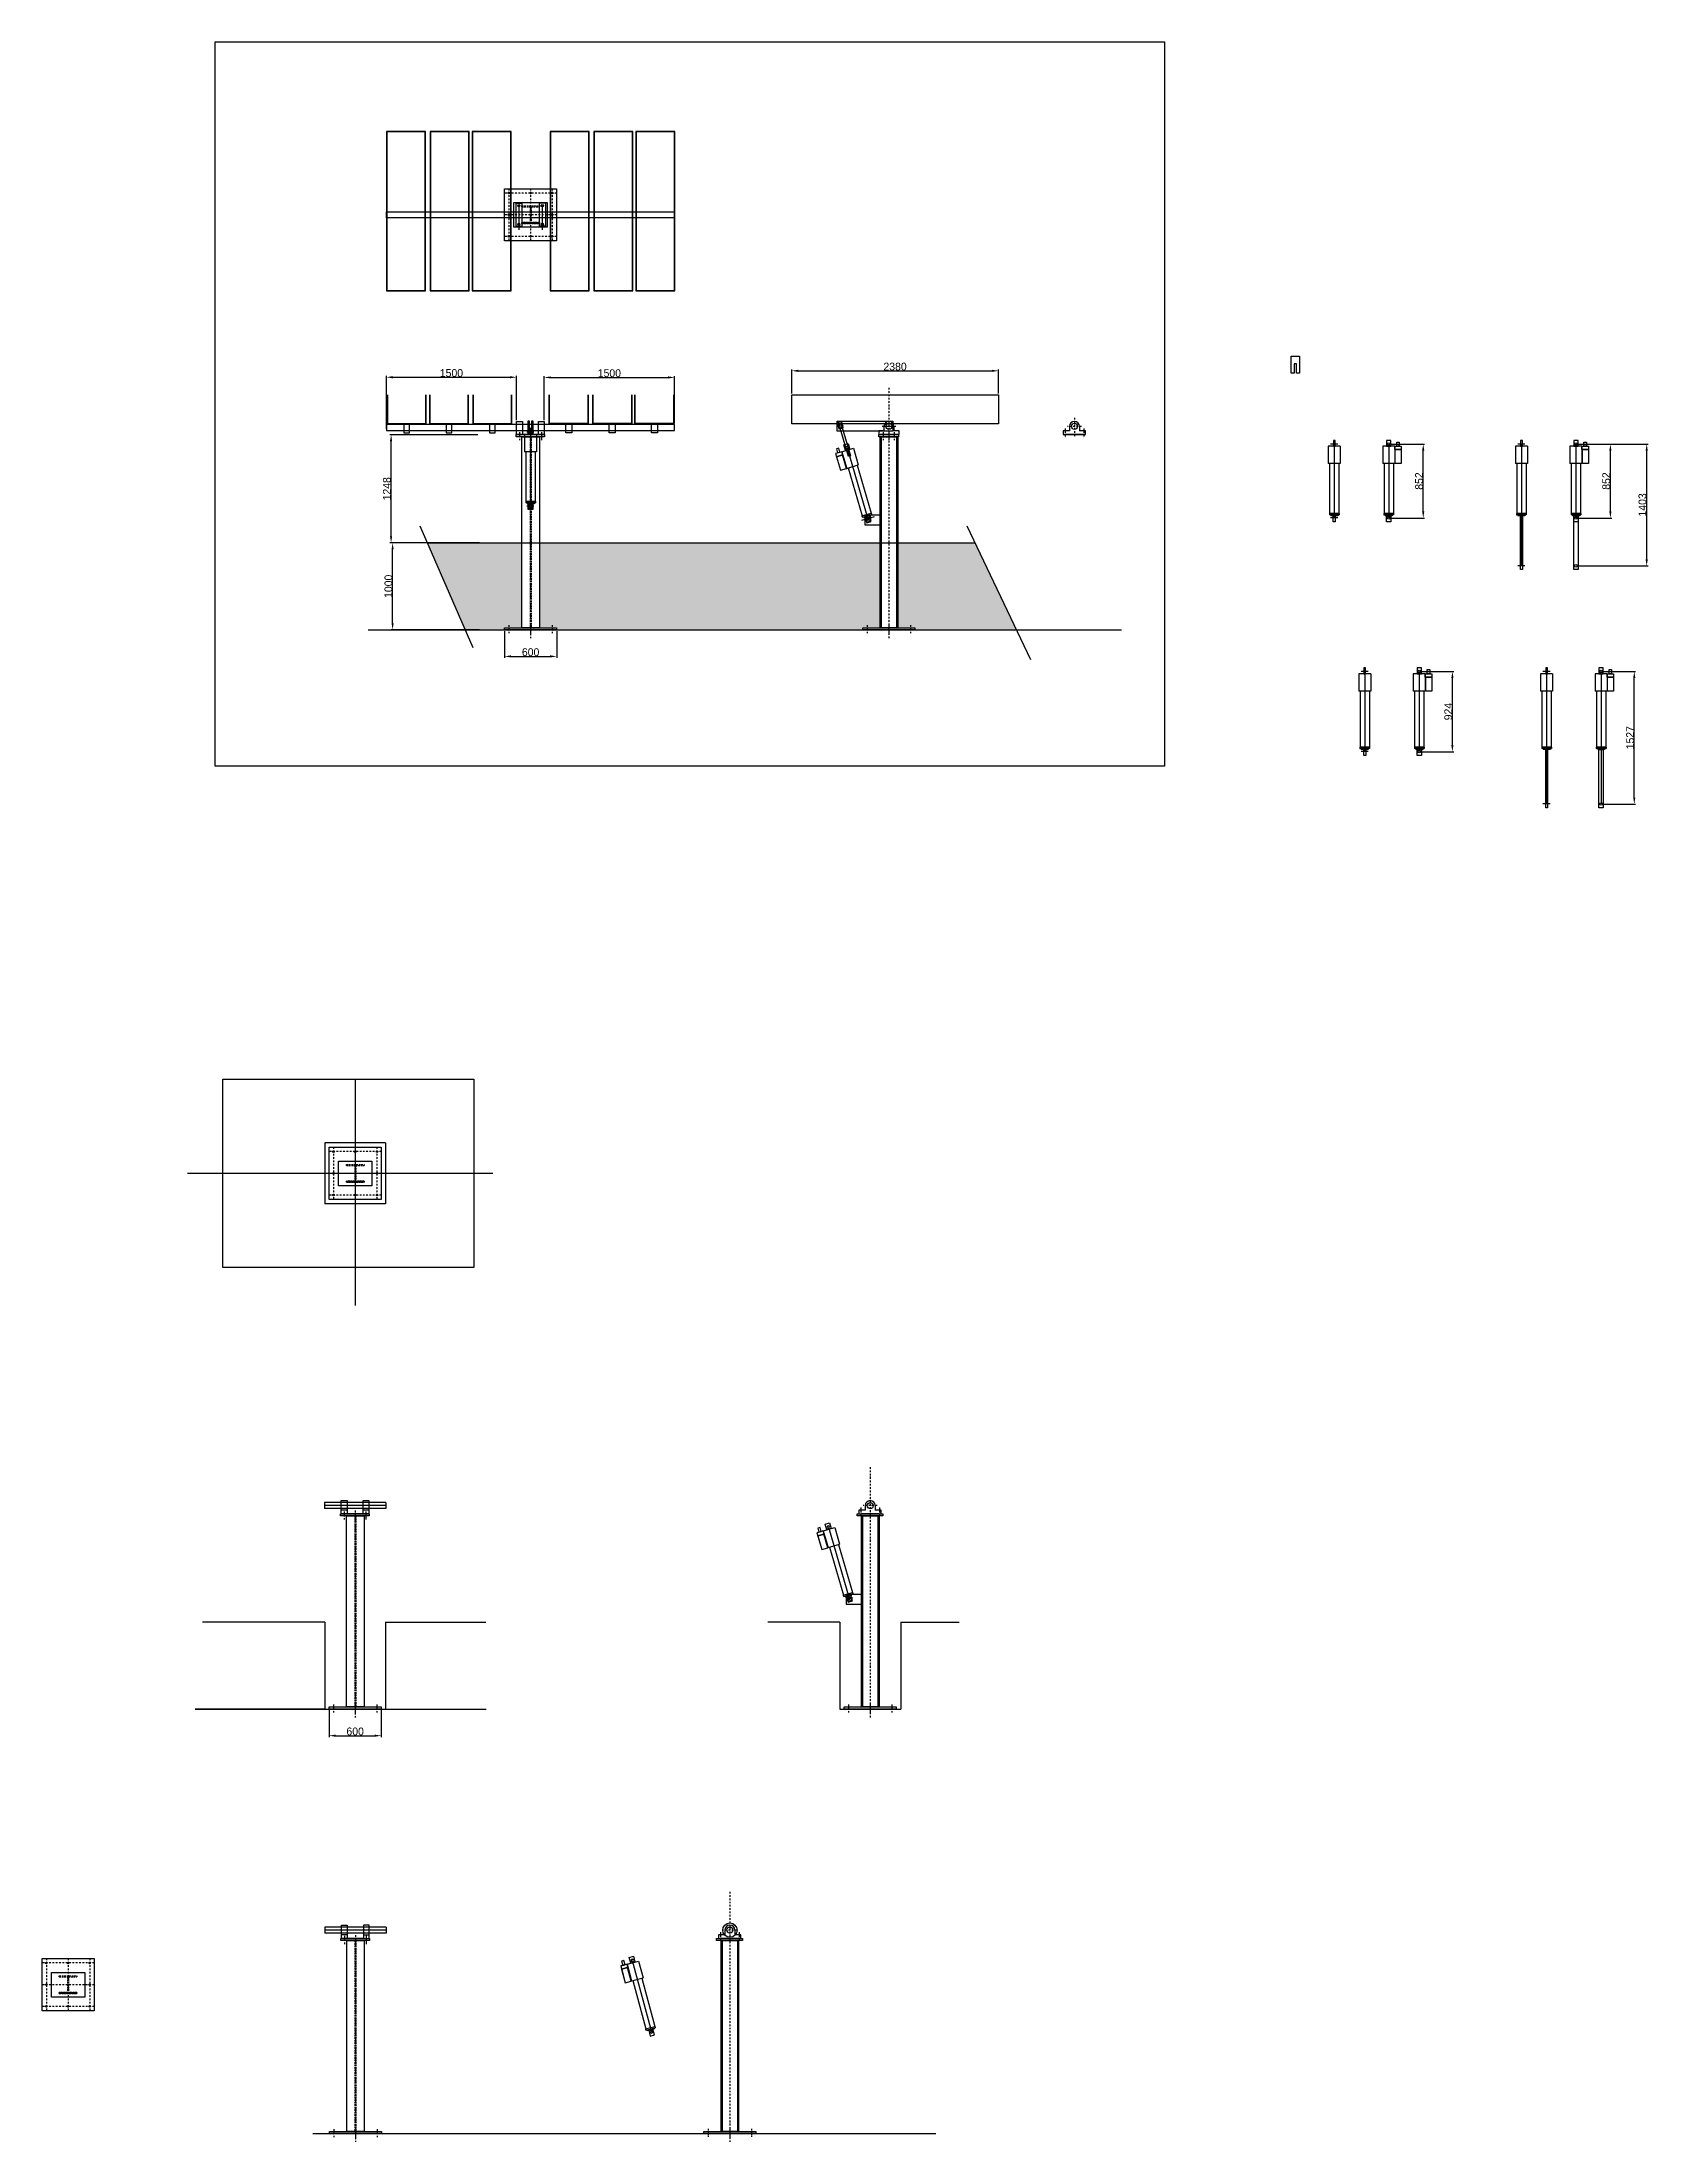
# Model space of a CAD drawing. Header units: millimetres. Extents: x 1158652 to 1203445, y -551489 to -527295.
# Drawn here: x 1184946 to 1203445, y -551489 to -527295 of the extents above; entities that cross this region are included whole.
import ezdxf

# ---------------------------------------------------------------- set-up
doc = ezdxf.new("R2010")
doc.units = ezdxf.units.MM
doc.linetypes.add('DASHDOT', pattern=[25.4, 12.7, -6.35, 0, -6.35])
doc.linetypes.add('DASHED', pattern=[19.05, 12.7, -6.35])
doc.layers.add('PANEL', color=4, linetype='Continuous')
doc.dimstyles.new('ISO-25$0', dxfattribs={"dimtxt": 18, "dimasz": 15, "dimexe": 1.25, "dimexo": 0.625, "dimtad": 1, "dimtxsty": 'Standard', "dimcen": 2.5, "dimadec": 0, "dimazin": 0, "dimtfac": 1, "dimtmove": 0, "dimatfit": 3, "dimfxl": 1, "dimarcsym": 0})

msp = doc.modelspace()

# ---------------------------------------------------------------- blocks, each defined once
blk = doc.blocks.new('*D15')
at = {"layer": 'Defpoints', "color": 0, "transparency": 16777216}
for p in [(1195962, -531083), (1193582, -531359), (1195962, -531359)]:
    blk.add_point(p, dxfattribs=at)
at = {"layer": 'PANEL', "color": 7, "linetype": 'ByBlock', "lineweight": -2, "transparency": 16777216}
for p, q in [((1193582, -531344), (1193582, -531068)), ((1193657, -531083), (1195887, -531083)), ((1195962, -531344), (1195962, -531068))]:
    blk.add_line(p, q, dxfattribs=at)
at = {"layer": 'PANEL', "color": 7, "transparency": 16777216}
for points in [[(1193657, -531071), (1193657, -531096), (1193582, -531083)], [(1195887, -531071), (1195887, -531096), (1195962, -531083)]]:
    blk.add_solid(points, dxfattribs=at)
at = {"layer": 'PANEL', "color": 7, "transparency": 16777216, "insert": (1194772, -531035), "char_height": 90, "attachment_point": 5}
blk.add_mtext('2380', dxfattribs=at)
blk = doc.blocks.new('A$C56942251')
at = {"layer": 'PANEL', "color": 7}
for p, q in [((0, 868), (0, 668)), ((138, 868), (0, 868)), ((69, 894), (69, 42)), ((138, 868), (138, 668)), ((213, 868), (213, 668)), ((138, 668), (0, 668)), ((15, 668), (15, 93)), ((123, 668), (123, 93)), ((13, 93), (13, 80)), ((125, 93), (13, 93)), ((123, 78), (15, 78)), ((29, 78), (29, 68)), ((109, 73), (29, 73)), ((109, 68), (29, 68)), ((109, 78), (109, 68)), ((125, 93), (125, 80))]:
    blk.add_line(p, q, dxfattribs=at)
for points in [[(44, 868), (94, 868), (94, 937), (44, 937)], [(138, 868), (213, 868), (213, 830), (138, 830)], [(213, 668), (143, 668), (143, 830), (213, 830)], [(190, 868), (161, 868), (161, 918), (190, 918)], [(44, 68), (94, 68), (94, 0), (44, 0)]]:
    blk.add_lwpolyline(points, close=True, dxfattribs=at)
for centre, radius in [((69, 894), 14.5), ((69, 42), 15)]:
    blk.add_circle(centre, radius, dxfattribs=at)
for centre, start, end in [((15, 80), 180, 270), ((123, 80), 270, 0)]:
    blk.add_arc(centre, 2, start, end, dxfattribs=at)
blk = doc.blocks.new('A$C394A4A92')
at = {"layer": 'PANEL', "color": 7}
for p, q in [((0, 868), (0, 668)), ((138, 868), (0, 868)), ((108, 894), (26, 894)), ((69, 894), (69, 42)), ((138, 868), (138, 668)), ((138, 668), (0, 668)), ((15, 668), (15, 93)), ((123, 668), (123, 93)), ((13, 93), (13, 80)), ((125, 93), (13, 93)), ((123, 78), (15, 78)), ((108, 42), (26, 42)), ((29, 78), (29, 68)), ((109, 73), (29, 73)), ((109, 68), (29, 68)), ((109, 78), (109, 68)), ((125, 93), (125, 80))]:
    blk.add_line(p, q, dxfattribs=at)
for points in [[(59, 868), (79, 868), (79, 937), (59, 937)], [(58, 68), (80, 68), (80, 0), (58, 0)]]:
    blk.add_lwpolyline(points, close=True, dxfattribs=at)
for centre, start, end in [((15, 80), 180, 270), ((123, 80), 270, 0)]:
    blk.add_arc(centre, 2, start, end, dxfattribs=at)
blk = doc.blocks.new('*D16')
at = {"layer": 'Defpoints', "color": 0, "transparency": 16777216}
for p in [(1190412, -531157), (1188912, -531770), (1190412, -531665)]:
    blk.add_point(p, dxfattribs=at)
at = {"layer": 'PANEL', "color": 7, "linetype": 'ByBlock', "lineweight": -2, "transparency": 16777216}
for p, q in [((1188912, -531755), (1188912, -531142)), ((1188987, -531157), (1190337, -531157)), ((1190412, -531650), (1190412, -531142))]:
    blk.add_line(p, q, dxfattribs=at)
at = {"layer": 'PANEL', "color": 7, "transparency": 16777216}
for points in [[(1188987, -531145), (1188987, -531170), (1188912, -531157)], [(1190337, -531145), (1190337, -531170), (1190412, -531157)]]:
    blk.add_solid(points, dxfattribs=at)
at = {"layer": 'PANEL', "color": 7, "transparency": 16777216, "insert": (1189662, -531109), "char_height": 90, "attachment_point": 5}
blk.add_mtext('1500', dxfattribs=at)
blk = doc.blocks.new('*D17')
at = {"layer": 'Defpoints', "color": 0, "transparency": 16777216}
for p in [(1192232, -531160), (1190731, -531665), (1192232, -531701)]:
    blk.add_point(p, dxfattribs=at)
at = {"layer": 'PANEL', "color": 7, "linetype": 'ByBlock', "lineweight": -2, "transparency": 16777216}
for p, q in [((1190731, -531650), (1190731, -531145)), ((1190806, -531160), (1192157, -531160)), ((1192232, -531686), (1192232, -531145))]:
    blk.add_line(p, q, dxfattribs=at)
at = {"layer": 'PANEL', "color": 7, "transparency": 16777216}
for points in [[(1190806, -531147), (1190806, -531172), (1190731, -531160)], [(1192157, -531147), (1192157, -531172), (1192232, -531160)]]:
    blk.add_solid(points, dxfattribs=at)
at = {"layer": 'PANEL', "color": 7, "transparency": 16777216, "insert": (1191481, -531111), "char_height": 90, "attachment_point": 5}
blk.add_mtext('1500', dxfattribs=at)
blk = doc.blocks.new('*D18')
at = {"layer": 'Defpoints', "color": 0, "transparency": 16777216}
for p in [(1188984, -533066), (1190675, -533066), (1190874, -534066)]:
    blk.add_point(p, dxfattribs=at)
at = {"layer": 'PANEL', "color": 7, "linetype": 'ByBlock', "lineweight": -2, "transparency": 16777216}
for p, q in [((1189984, -533066), (1188969, -533066)), ((1188984, -533991), (1188984, -533141)), ((1189984, -534066), (1188969, -534066))]:
    blk.add_line(p, q, dxfattribs=at)
at = {"layer": 'PANEL', "color": 7, "transparency": 16777216}
for points in [[(1188972, -533141), (1188997, -533141), (1188984, -533066)], [(1188972, -533991), (1188997, -533991), (1188984, -534066)]]:
    blk.add_solid(points, dxfattribs=at)
at = {"layer": 'PANEL', "color": 7, "transparency": 16777216, "insert": (1188936, -533566), "char_height": 90, "attachment_point": 5, "rotation": 90}
blk.add_mtext('1000', dxfattribs=at)
blk = doc.blocks.new('*D19')
at = {"layer": 'Defpoints', "color": 0, "transparency": 16777216}
for p in [(1188967, -531819), (1190406, -531819), (1189384, -533066)]:
    blk.add_point(p, dxfattribs=at)
at = {"layer": 'PANEL', "color": 7, "linetype": 'ByBlock', "lineweight": -2, "transparency": 16777216}
for p, q in [((1189967, -531819), (1188952, -531819)), ((1188967, -532991), (1188967, -531894)), ((1189369, -533066), (1188952, -533066))]:
    blk.add_line(p, q, dxfattribs=at)
at = {"layer": 'PANEL', "color": 7, "transparency": 16777216}
for points in [[(1188954, -531894), (1188979, -531894), (1188967, -531819)], [(1188954, -532991), (1188979, -532991), (1188967, -533066)]]:
    blk.add_solid(points, dxfattribs=at)
at = {"layer": 'PANEL', "color": 7, "transparency": 16777216, "insert": (1188919, -532442), "char_height": 90, "attachment_point": 5, "rotation": 90}
blk.add_mtext('1248', dxfattribs=at)
blk = doc.blocks.new('*D20')
at = {"layer": 'Defpoints', "color": 0, "transparency": 16777216}
for p in [(1200810, -534547), (1201192, -534547), (1200810, -535471)]:
    blk.add_point(p, dxfattribs=at)
at = {"layer": 'PANEL', "color": 7, "linetype": 'ByBlock', "lineweight": -2, "transparency": 16777216}
for p, q in [((1200825, -534547), (1201207, -534547)), ((1201192, -535396), (1201192, -534622)), ((1200825, -535471), (1201207, -535471))]:
    blk.add_line(p, q, dxfattribs=at)
at = {"layer": 'PANEL', "color": 7, "transparency": 16777216}
for points in [[(1201179, -534622), (1201204, -534622), (1201192, -534547)], [(1201179, -535396), (1201204, -535396), (1201192, -535471)]]:
    blk.add_solid(points, dxfattribs=at)
at = {"layer": 'PANEL', "color": 7, "transparency": 16777216, "insert": (1201144, -535009), "char_height": 90, "attachment_point": 5, "rotation": 90}
blk.add_mtext('924', dxfattribs=at)
blk = doc.blocks.new('*D21')
at = {"layer": 'Defpoints', "color": 0, "transparency": 16777216}
for p in [(1200459, -531927), (1200856, -531927), (1200459, -532779)]:
    blk.add_point(p, dxfattribs=at)
at = {"layer": 'PANEL', "color": 7, "linetype": 'ByBlock', "lineweight": -2, "transparency": 16777216}
for p, q in [((1200474, -531927), (1200871, -531927)), ((1200856, -532704), (1200856, -532002)), ((1200474, -532779), (1200871, -532779))]:
    blk.add_line(p, q, dxfattribs=at)
at = {"layer": 'PANEL', "color": 7, "transparency": 16777216}
for points in [[(1200843, -532002), (1200868, -532002), (1200856, -531927)], [(1200843, -532704), (1200868, -532704), (1200856, -532779)]]:
    blk.add_solid(points, dxfattribs=at)
at = {"layer": 'PANEL', "color": 7, "transparency": 16777216, "insert": (1200808, -532353), "char_height": 90, "attachment_point": 5, "rotation": 90}
blk.add_mtext('852', dxfattribs=at)
blk = doc.blocks.new('*D22')
at = {"layer": 'Defpoints', "color": 0, "transparency": 16777216}
for p in [(1202615, -531927), (1203012, -531927), (1202615, -532779)]:
    blk.add_point(p, dxfattribs=at)
at = {"layer": 'PANEL', "color": 7, "linetype": 'ByBlock', "lineweight": -2, "transparency": 16777216}
for p, q in [((1202630, -531927), (1203027, -531927)), ((1203012, -532704), (1203012, -532002)), ((1202630, -532779), (1203027, -532779))]:
    blk.add_line(p, q, dxfattribs=at)
at = {"layer": 'PANEL', "color": 7, "transparency": 16777216}
for points in [[(1202999, -532002), (1203024, -532002), (1203012, -531927)], [(1202999, -532704), (1203024, -532704), (1203012, -532779)]]:
    blk.add_solid(points, dxfattribs=at)
at = {"layer": 'PANEL', "color": 7, "transparency": 16777216, "insert": (1202964, -532353), "char_height": 90, "attachment_point": 5, "rotation": 90}
blk.add_mtext('852', dxfattribs=at)
blk = doc.blocks.new('*D23')
at = {"layer": 'Defpoints', "color": 0, "transparency": 16777216}
for p in [(1202905, -534547), (1203287, -534547), (1202905, -536074)]:
    blk.add_point(p, dxfattribs=at)
at = {"layer": 'PANEL', "color": 7, "linetype": 'ByBlock', "lineweight": -2, "transparency": 16777216}
for p, q in [((1202920, -534547), (1203302, -534547)), ((1203287, -535999), (1203287, -534622)), ((1202920, -536074), (1203302, -536074))]:
    blk.add_line(p, q, dxfattribs=at)
at = {"layer": 'PANEL', "color": 7, "transparency": 16777216}
for points in [[(1203274, -534622), (1203299, -534622), (1203287, -534547)], [(1203274, -535999), (1203299, -535999), (1203287, -536074)]]:
    blk.add_solid(points, dxfattribs=at)
at = {"layer": 'PANEL', "color": 7, "transparency": 16777216, "insert": (1203239, -535310), "char_height": 90, "attachment_point": 5, "rotation": 90}
blk.add_mtext('1527', dxfattribs=at)
blk = doc.blocks.new('*D24')
at = {"layer": 'Defpoints', "color": 0, "transparency": 16777216}
for p in [(1202615, -531927), (1203430, -531927), (1202615, -533330)]:
    blk.add_point(p, dxfattribs=at)
at = {"layer": 'PANEL', "color": 7, "linetype": 'ByBlock', "lineweight": -2, "transparency": 16777216}
for p, q in [((1202630, -531927), (1203445, -531927)), ((1203430, -533255), (1203430, -532002)), ((1202630, -533330), (1203445, -533330))]:
    blk.add_line(p, q, dxfattribs=at)
at = {"layer": 'PANEL', "color": 7, "transparency": 16777216}
for points in [[(1203417, -532002), (1203442, -532002), (1203430, -531927)], [(1203417, -533255), (1203442, -533255), (1203430, -533330)]]:
    blk.add_solid(points, dxfattribs=at)
at = {"layer": 'PANEL', "color": 7, "transparency": 16777216, "insert": (1203381, -532628), "char_height": 90, "attachment_point": 5, "rotation": 90}
blk.add_mtext('1403', dxfattribs=at)
blk = doc.blocks.new('*D25')
at = {"layer": 'Defpoints', "color": 0, "transparency": 16777216}
for p in [(1190274, -534066), (1190874, -534066), (1190874, -534373)]:
    blk.add_point(p, dxfattribs=at)
at = {"layer": 'PANEL', "color": 7, "linetype": 'ByBlock', "lineweight": -2, "transparency": 16777216}
for p, q in [((1190274, -534081), (1190274, -534388)), ((1190874, -534081), (1190874, -534388)), ((1190349, -534373), (1190799, -534373))]:
    blk.add_line(p, q, dxfattribs=at)
at = {"layer": 'PANEL', "color": 7, "transparency": 16777216}
for points in [[(1190349, -534361), (1190349, -534386), (1190274, -534373)], [(1190799, -534361), (1190799, -534386), (1190874, -534373)]]:
    blk.add_solid(points, dxfattribs=at)
at = {"layer": 'PANEL', "color": 7, "transparency": 16777216, "insert": (1190574, -534325), "char_height": 90, "attachment_point": 5}
blk.add_mtext('600', dxfattribs=at)
blk = doc.blocks.new('*D26')
at = {"layer": 'Defpoints', "color": 0, "transparency": 16777216}
for p in [(1188253, -546500), (1188853, -546500), (1188853, -546808)]:
    blk.add_point(p, dxfattribs=at)
at = {"layer": 'PANEL', "color": 7, "linetype": 'ByBlock', "lineweight": -2, "transparency": 16777216}
for p, q in [((1188253, -546515), (1188253, -546823)), ((1188853, -546515), (1188853, -546823)), ((1188328, -546808), (1188778, -546808))]:
    blk.add_line(p, q, dxfattribs=at)
at = {"layer": 'PANEL', "color": 7, "transparency": 16777216}
for points in [[(1188328, -546795), (1188328, -546820), (1188253, -546808)], [(1188778, -546795), (1188778, -546820), (1188853, -546808)]]:
    blk.add_solid(points, dxfattribs=at)
at = {"layer": 'PANEL', "color": 7, "transparency": 16777216, "insert": (1188553, -546759), "char_height": 90, "attachment_point": 5}
blk.add_mtext('600', dxfattribs=at)
blk = doc.blocks.new('A$C41B61617')
at = {"layer": 'PANEL', "color": 150}
for p, q in [((0, 34), (244, 34)), ((234, 34), (31, 34))]:
    blk.add_line(p, q, dxfattribs=at)
at = {"layer": 'PANEL', "color": 30, "linetype": 'DASHDOT', "ltscale": 1.5}
for p, q in [((26, 106), (26, 0)), ((212, 130), (53, 130)), ((133, 227), (133, 3)), ((240, 106), (240, 0))]:
    blk.add_line(p, q, dxfattribs=at)
at = {"layer": 'PANEL', "color": 3}
for p, q in [((75, 130), (75, 76)), ((189, 130), (189, 76))]:
    blk.add_line(p, q, dxfattribs=at)
blk.add_lwpolyline([(75, 76), (0, 76), (0, 34), (259, 34), (259, 76), (189, 76)], dxfattribs=at)
blk.add_circle((132, 130), 35, dxfattribs=at)
blk.add_arc((132, 130), 57, 0, 180, dxfattribs=at)
blk = doc.blocks.new('A$C541A12D5')
at = {"layer": 'PANEL', "color": 150}
for p, q in [((403, 320), (731, 320)), ((403, 296), (403, 320)), ((731, 296), (403, 296)), ((672, 320), (469, 320)), ((469, 296), (672, 296)), ((731, 320), (731, 296)), ((270, -1904), (870, -1904)), ((270, -1928), (270, -1904)), ((870, -1928), (270, -1928)), ((672, -1904), (469, -1904)), ((870, -1904), (870, -1928))]:
    blk.add_line(p, q, dxfattribs=at)
at = {"layer": 'PANEL', "color": 150, "linetype": 'DASHDOT', "ltscale": 1.5}
for p, q in [((442, 349), (442, 257)), ((320, -1875), (320, -1967)), ((570, -1875), (570, -1967)), ((820, -1875), (820, -1967))]:
    blk.add_line(p, q, dxfattribs=at)
at = {"layer": 'PANEL', "color": 30}
for p, q in [((469, -1904), (469, 296)), ((672, 296), (672, -1904))]:
    blk.add_line(p, q, dxfattribs=at)
at = {"layer": 'PANEL', "color": 30, "linetype": 'DASHED', "ltscale": 1.5}
for p, q in [((564, 296), (564, -1904)), ((576, 296), (576, -1904))]:
    blk.add_line(p, q, dxfattribs=at)
at = {"layer": 'PANEL', "color": 30, "linetype": 'DASHDOT', "ltscale": 1.5}
blk.add_line((570, 359), (570, -2024), dxfattribs=at)
at = {"layer": 'PANEL', "color": 3}
blk.add_line((694, 349), (694, 257), dxfattribs=at)
blk = doc.blocks.new('A$C74AA7E1A')
at = {"layer": 'PANEL', "color": 30, "linetype": 'DASHDOT', "ltscale": 1.5}
blk.add_line((300, 2882), (300, 0), dxfattribs=at)
at = {"layer": 'PANEL', "color": 150}
for p, q in [((147, 2344), (446, 2344)), ((147, 2320), (147, 2344)), ((446, 2320), (147, 2320)), ((401, 2344), (198, 2344)), ((198, 2320), (401, 2320)), ((446, 2344), (446, 2320)), ((0, 120), (600, 120)), ((0, 96), (0, 120)), ((600, 96), (0, 96)), ((401, 120), (198, 120)), ((600, 120), (600, 96))]:
    blk.add_line(p, q, dxfattribs=at)
at = {"layer": 'PANEL', "color": 30}
for p, q in [((198, 120), (198, 2320)), ((211, 2320), (211, 120)), ((388, 2320), (388, 120)), ((401, 2320), (401, 120))]:
    blk.add_line(p, q, dxfattribs=at)
at = {"layer": 'PANEL', "color": 150, "linetype": 'DASHDOT', "ltscale": 1.5}
for p, q in [((50, 150), (50, 57)), ((300, 150), (300, 57)), ((550, 150), (550, 57))]:
    blk.add_line(p, q, dxfattribs=at)
blk = doc.blocks.new('A$C23210412')
at = {"layer": 'PANEL', "color": 150}
for p, q in [((0, 0), (0, 600)), ((0, 600), (600, 600)), ((600, 600), (600, 0)), ((600, 0), (0, 0))]:
    blk.add_line(p, q, dxfattribs=at)
at = {"layer": 'PANEL', "color": 150, "linetype": 'DASHDOT', "ltscale": 1.5}
for p, q in [((600, 550), (0, 550)), ((50, 600), (50, 0)), ((300, 600), (300, 0)), ((550, 600), (550, 0)), ((600, 300), (0, 300)), ((600, 50), (0, 50))]:
    blk.add_line(p, q, dxfattribs=at)
at = {"layer": 'PANEL', "color": 30, "linetype": 'DASHED', "ltscale": 1.5}
for p, q in [((199, 402), (402, 402)), ((199, 390), (199, 402)), ((199, 390), (294, 390)), ((294, 390), (294, 210)), ((306, 390), (402, 390)), ((306, 390), (306, 210)), ((402, 402), (402, 390)), ((294, 210), (199, 210)), ((199, 198), (199, 210)), ((199, 210), (294, 210)), ((199, 210), (199, 198)), ((402, 198), (199, 198)), ((199, 198), (402, 198)), ((402, 210), (306, 210)), ((306, 210), (402, 210)), ((402, 210), (402, 198)), ((402, 198), (402, 210))]:
    blk.add_line(p, q, dxfattribs=at)
at = {"layer": 'PANEL', "color": 150}
blk.add_lwpolyline([(492, 441), (492, 155), (108, 155), (108, 441)], close=True, dxfattribs=at)
for centre in [(50, 550), (300, 550), (550, 550), (50, 300), (550, 300), (50, 50), (300, 50), (550, 50)]:
    blk.add_circle(centre, 9, dxfattribs=at)
blk = doc.blocks.new('A$C60D350D2')
at = {"layer": 'PANEL', "color": 150}
blk.add_line((0, 39), (0, 63), dxfattribs=at)
at = {"layer": 'PANEL', "color": 3}
blk.add_line((73, 106), (6, 106), dxfattribs=at)
at = {"layer": 'PANEL', "color": 150, "linetype": 'DASHDOT', "ltscale": 1.5}
blk.add_line((40, 93), (40, 0), dxfattribs=at)
blk.add_line((40, 93), (40, 0), dxfattribs=at)
at = {"layer": 'PANEL', "color": 3}
blk.add_lwpolyline([(6, 216), (73, 216), (73, 63), (6, 63)], close=True, dxfattribs=at)
blk = doc.blocks.new('A$C20745FD0')
at = {"layer": 'PANEL', "color": 7}
for p, q in [((0, 868), (0, 668)), ((138, 868), (0, 868)), ((69, 894), (69, 42)), ((138, 868), (138, 668)), ((213, 868), (213, 668)), ((138, 668), (0, 668)), ((15, 668), (15, 93)), ((123, 668), (123, 93)), ((13, 93), (13, 80)), ((125, 93), (13, 93)), ((123, 78), (15, 78)), ((29, 78), (29, 68)), ((109, 73), (29, 73)), ((109, 68), (29, 68)), ((109, 78), (109, 68)), ((125, 93), (125, 80))]:
    blk.add_line(p, q, dxfattribs=at)
for points in [[(44, 868), (94, 868), (94, 937), (44, 937)], [(138, 868), (213, 868), (213, 830), (138, 830)], [(213, 668), (143, 668), (143, 830), (213, 830)], [(190, 868), (161, 868), (161, 918), (190, 918)], [(44, 68), (94, 68), (94, 0), (44, 0)]]:
    blk.add_lwpolyline(points, close=True, dxfattribs=at)
for centre, radius in [((69, 894), 14.5), ((69, 42), 15)]:
    blk.add_circle(centre, radius, dxfattribs=at)
for centre, start, end in [((15, 80), 180, 270), ((123, 80), 270, 0)]:
    blk.add_arc(centre, 2, start, end, dxfattribs=at)

# ---------------------------------------------------------------- dimensions: what is measured, and where the dimension line sits
at = {"layer": 'PANEL', "color": 7}
for base, p1, p2, picture, middle in [((1195962.293, -531083.3057), (1193581.8283, -531358.7008), (1195962.293, -531358.7008), '*D15', (1194772.0607, -531035.1807)), ((1190412, -531157.5), (1188912, -531770), (1190412, -531665.3), '*D16', (1189662, -531109.4)), ((1192231.7, -531159.6), (1190731.3, -531665.3), (1192231.7, -531700.6), '*D17', (1191481.5, -531111.4)), ((1190873.5, -534373.5), (1190273.5, -534066.3), (1190873.5, -534066.3), '*D25', (1190573.5, -534325.3)), ((1188853.4, -546807.6), (1188253.4, -546500.4), (1188853.4, -546500.4), '*D26', (1188553.4, -546759.4))]:
    dim = msp.add_linear_dim(base=base, p1=p1, p2=p2, dimstyle='ISO-25$0', override={"dimscale": 5, "dimexe": 3, "dimexo": 3, "dimdec": 0, "dimclrd": 7, "dimclre": 7, "dimclrt": 7, "dimtdec": 0, "dimfxl": 200, "dimfxlon": 1, "dimarcsym": 1}, dxfattribs=at)
    dim.commit()
    dim.dimension.update_dxf_attribs({"geometry": picture, "text_midpoint": middle})
for base, p1, p2, picture, middle in [((1188966.8, -531818.6), (1189384.2, -533066.3), (1190405.9, -531818.6), '*D19', (1188918.6, -532442.5)), ((1200855.7, -531926.9), (1200458.6, -532778.9), (1200458.6, -531926.9), '*D21', (1200807.6, -532352.9)), ((1203011.9, -531926.9), (1202614.7, -532778.9), (1202614.7, -531926.9), '*D22', (1202963.8, -532352.9)), ((1203429.6, -531926.9), (1202614.7, -533329.9), (1202614.7, -531926.9), '*D24', (1203381.4, -532628.4)), ((1188984.4, -533066.3), (1190873.5, -534066.3), (1190675, -533066.3), '*D18', (1188936.3, -533566.3)), ((1201191.8, -534546.8), (1200809.8, -535470.8), (1200809.8, -534546.8), '*D20', (1201143.6, -535008.8)), ((1203286.8, -534546.8), (1202904.9, -536073.8), (1202904.9, -534546.8), '*D23', (1203238.6, -535310.3))]:
    dim = msp.add_linear_dim(base=base, p1=p1, p2=p2, angle=90, dimstyle='ISO-25$0', override={"dimscale": 5, "dimexe": 3, "dimexo": 3, "dimdec": 0, "dimclrd": 7, "dimclre": 7, "dimclrt": 7, "dimtdec": 0, "dimfxl": 200, "dimfxlon": 1, "dimarcsym": 1}, dxfattribs=at)
    dim.commit()
    dim.dimension.update_dxf_attribs({"geometry": picture, "text_midpoint": middle})

# ---------------------------------------------------------------- hatches: boundary and pattern name
at = {"layer": 'PANEL'}
h = msp.add_hatch(dxfattribs=at)
h.set_pattern_fill('AR-CONC', color=0)
h.set_pattern_definition([(50, (-16390.36, -18080.83), (182.184669, -15.939086), [19.05, -209.55]), (355, (-16390.36, -18080.83), (-35.243421, 191.056845), [15.24, -167.640584]), (100.451445, (-16375.18, -18082.16), (146.941247, 175.117752), [16.19001, -178.090245]), (46.1842, (-16390.36, -18030.03), (271.07904, -42.042328), [28.575, -314.325]), (96.635558, (-16367.77, -18033.53), (237.404134, 247.426125), [24.285023, -267.13561]), (351.18415, (-16390.36, -18030.03), (237.404134, 247.426125), [22.859967, -251.45973]), (21, (-16364.96, -18042.73), (151.614391, -102.265198), [19.05, -209.55]), (326, (-16364.96, -18042.73), (61.802028, 184.187966), [15.24, -167.64]), (71.451445, (-16352.33, -18051.25), (213.41642, 81.92277), [16.19001, -178.089938]), (37.5, (-16390.36, -18080.83), (3.0886033, 84.555039), [0, -165.608, 0, -170.18, 0, -168.275]), (7.5, (-16390.36, -18080.83), (66.8196625, 100.180575), [0, -97.028, 0, -161.798, 0, -64.135]), (327.5, (-16447.004, -18080.83), (135.590595, -5.728744), [0, -63.5, 0, -198.12, 0, -262.89]), (317.5, (-16472.4, -18080.83), (148.129181, 25.426491), [0, -82.55, 0, -131.572, 0, -186.69])])
h.paths.add_polyline_path([(1194401.3, -534066.3), (1194401.3, -534042.5), (1194599.8, -534042.5), (1194599.8, -533066.3), (1190675, -533066.3), (1190675, -534042.5), (1190873.5, -534042.5), (1190873.5, -534066.3)])
h.paths.add_polyline_path([(1190472, -534042.5), (1190472, -533066.3), (1189384.2, -533066.3), (1189818.3, -534066.3), (1190273.5, -534066.3), (1190273.5, -534042.5)])
h.paths.add_polyline_path([(1194802.8, -534042.5), (1195001.3, -534042.5), (1195001.3, -534066.3), (1196169.7, -534066.3), (1195691.4, -533066.3), (1194802.8, -533066.3)])

# ---------------------------------------------------------------- linework, layer by layer
at = {"layer": 'PANEL', "color": 150}
for p, q in [((1190273.5, -529584.9), (1190273.5, -528984.9)), ((1190273.5, -528984.9), (1190873.5, -528984.9)), ((1190873.5, -528984.9), (1190873.5, -529584.9)), ((1190873.5, -529584.9), (1190273.5, -529584.9)), ((1194780.9, -531722.9), (1194621.5, -531722.9)), ((1190405.9, -531818.6), (1190734.7, -531818.6)), ((1190405.9, -531842.5), (1190405.9, -531818.6)), ((1190734.7, -531842.5), (1190405.9, -531842.5)), ((1190675, -531818.6), (1190472, -531818.6)), ((1190472, -531842.5), (1190675, -531842.5)), ((1190734.7, -531818.6), (1190734.7, -531842.5)), ((1194583.5, -531818.6), (1194812.3, -531818.6)), ((1194583.5, -531842.5), (1194583.5, -531818.6)), ((1194812.3, -531842.5), (1194583.5, -531842.5)), ((1194802.7, -531818.6), (1194599.7, -531818.6)), ((1194599.7, -531842.5), (1194802.7, -531842.5)), ((1194812.3, -531818.6), (1194812.3, -531842.5)), ((1196706.3, -531818.6), (1196949.9, -531818.6)), ((1196940.2, -531818.6), (1196737.2, -531818.6)), ((1189299.4, -532871), (1189907.7, -534272.3)), ((1194531.1, -532765.9), (1194386.3, -532808.8)), ((1194418, -532771.5), (1194425.6, -532797.2)), ((1194425.6, -532797.2), (1194491.8, -532777.6)), ((1194491.8, -532777.6), (1194484.2, -532751.9)), ((1195598, -532871), (1196333.8, -534409.5)), ((1190273.5, -534042.5), (1190873.5, -534042.5)), ((1190273.5, -534066.3), (1190273.5, -534042.5)), ((1190873.5, -534066.3), (1190273.5, -534066.3)), ((1190675, -534042.5), (1190472, -534042.5)), ((1190873.5, -534042.5), (1190873.5, -534066.3)), ((1194401.3, -534042.5), (1195001.3, -534042.5)), ((1194401.3, -534066.3), (1194401.3, -534042.5)), ((1195001.3, -534066.3), (1194401.3, -534066.3)), ((1194802.8, -534042.5), (1194599.8, -534042.5)), ((1195001.3, -534042.5), (1195001.3, -534066.3)), ((1188253.4, -540629.1), (1188253.4, -540029.1)), ((1188253.4, -540029.1), (1188853.4, -540029.1)), ((1188853.4, -540029.1), (1188853.4, -540629.1)), ((1188853.4, -540629.1), (1188253.4, -540629.1)), ((1188385.8, -544252.7), (1188714.6, -544252.7)), ((1188385.8, -544276.6), (1188385.8, -544252.7)), ((1188714.6, -544276.6), (1188385.8, -544276.6)), ((1188654.9, -544252.7), (1188451.9, -544252.7)), ((1188451.9, -544276.6), (1188654.9, -544276.6)), ((1188714.6, -544252.7), (1188714.6, -544276.6)), ((1194333.6, -544252.7), (1194632.4, -544252.7)), ((1194333.6, -544276.6), (1194333.6, -544252.7)), ((1194632.4, -544276.6), (1194333.6, -544276.6)), ((1194587.8, -544252.7), (1194384.8, -544252.7)), ((1194384.8, -544276.6), (1194587.8, -544276.6)), ((1194632.4, -544252.7), (1194632.4, -544276.6)), ((1194203.1, -545205.6), (1194210.7, -545231.3)), ((1194210.7, -545231.3), (1194276.9, -545211.7)), ((1188253.4, -546476.6), (1188853.4, -546476.6)), ((1188253.4, -546500.4), (1188253.4, -546476.6)), ((1188853.4, -546500.4), (1188253.4, -546500.4)), ((1188654.9, -546476.6), (1188451.9, -546476.6)), ((1188853.4, -546476.6), (1188853.4, -546500.4)), ((1194186.4, -546476.6), (1194786.4, -546476.6)), ((1194186.4, -546500.4), (1194186.4, -546476.6)), ((1194786.4, -546500.4), (1194186.4, -546500.4)), ((1194587.9, -546476.6), (1194384.9, -546476.6)), ((1194786.4, -546476.6), (1194786.4, -546500.4))]:
    msp.add_line(p, q, dxfattribs=at)
at = {"layer": 'PANEL', "color": 150, "linetype": 'DASHDOT', "ltscale": 1.5}
for p, q in [((1190873.5, -529034.9), (1190273.5, -529034.9)), ((1190323.5, -528984.9), (1190323.5, -529584.9)), ((1190573.5, -528984.9), (1190573.5, -529584.9)), ((1190823.5, -528984.9), (1190823.5, -529584.9)), ((1190873.5, -529284.9), (1190273.5, -529284.9)), ((1190873.5, -529534.9), (1190273.5, -529534.9)), ((1190445.6, -531789.2), (1190445.6, -531881.7)), ((1190573.5, -531789.2), (1190573.5, -531881.7)), ((1194633.5, -531789.2), (1194633.5, -531881.7)), ((1194701.2, -531789.2), (1194701.2, -531881.7)), ((1194762.3, -531789.2), (1194762.3, -531881.7)), ((1190323.5, -534013.1), (1190323.5, -534105.6)), ((1190573.5, -534013.1), (1190573.5, -534105.6)), ((1190823.5, -534013.1), (1190823.5, -534105.6)), ((1194451.3, -534013.1), (1194451.3, -534105.6)), ((1194701.3, -534013.1), (1194701.3, -534105.6)), ((1194951.3, -534013.1), (1194951.3, -534105.6)), ((1188853.4, -540079.1), (1188253.4, -540079.1)), ((1188303.4, -540029.1), (1188303.4, -540629.1)), ((1188553.4, -540029.1), (1188553.4, -540629.1)), ((1188803.4, -540029.1), (1188803.4, -540629.1)), ((1188853.4, -540329.1), (1188253.4, -540329.1)), ((1188853.4, -540579.1), (1188253.4, -540579.1)), ((1188425.5, -544223.3), (1188425.5, -544315.8)), ((1188425.5, -544223.3), (1188425.5, -544315.8)), ((1188303.4, -546447.2), (1188303.4, -546539.7)), ((1188553.4, -546447.2), (1188553.4, -546539.7)), ((1188803.4, -546447.2), (1188803.4, -546539.7)), ((1194236.4, -546447.2), (1194236.4, -546539.7)), ((1194486.4, -546447.2), (1194486.4, -546539.7)), ((1194736.4, -546447.2), (1194736.4, -546539.7))]:
    msp.add_line(p, q, dxfattribs=at)
at = {"layer": 'PANEL', "color": 3}
for p, q in [((1190402.5, -529151.9), (1190474.5, -529151.9)), ((1190402.5, -529151.9), (1190402.5, -529417.9)), ((1190438.5, -529179.9), (1190438.5, -529457.6)), ((1190474.5, -529151.9), (1190474.5, -529417.9)), ((1190744.5, -529151.9), (1190672.5, -529151.9)), ((1190672.5, -529151.9), (1190672.5, -529417.9)), ((1190708.5, -529179.9), (1190708.5, -529457.6)), ((1190744.5, -529151.9), (1190744.5, -529417.9)), ((1190402.5, -529417.9), (1190474.5, -529417.9)), ((1190744.5, -529417.9), (1190672.5, -529417.9)), ((1194644.2, -531722.9), (1194644.2, -531775.9)), ((1194758.2, -531722.9), (1194758.2, -531775.9)), ((1196781.7, -531722.9), (1196781.7, -531775.9)), ((1196895.7, -531722.9), (1196895.7, -531775.9)), ((1190697.7, -531789.2), (1190697.7, -531881.7)), ((1188459.1, -544210), (1188391.9, -544210)), ((1188711.2, -544210), (1188644, -544210)), ((1188677.6, -544223.3), (1188677.6, -544315.8))]:
    msp.add_line(p, q, dxfattribs=at)
at = {"layer": 'PANEL', "color": 30, "linetype": 'DASHED', "ltscale": 1.5}
for p, q in [((1190472, -529182.7), (1190675, -529182.7)), ((1190472, -529194.7), (1190472, -529182.7)), ((1190472, -529194.7), (1190567.5, -529194.7)), ((1190567.5, -529194.7), (1190567.5, -529375.1)), ((1190579.5, -529194.7), (1190675, -529194.7)), ((1190579.5, -529194.7), (1190579.5, -529375.1)), ((1190675, -529182.7), (1190675, -529194.7)), ((1190567.5, -529375.1), (1190472, -529375.1)), ((1190472, -529387.1), (1190472, -529375.1)), ((1190472, -529375.1), (1190567.5, -529375.1)), ((1190472, -529375.1), (1190472, -529387.1)), ((1190675, -529387.1), (1190472, -529387.1)), ((1190472, -529387.1), (1190675, -529387.1)), ((1190675, -529375.1), (1190579.5, -529375.1)), ((1190579.5, -529375.1), (1190675, -529375.1)), ((1190675, -529375.1), (1190675, -529387.1)), ((1190675, -529387.1), (1190675, -529375.1)), ((1190567.5, -531842.5), (1190567.5, -534042.5)), ((1190579.5, -531842.5), (1190579.5, -534042.5)), ((1188451.9, -540226.9), (1188654.9, -540226.9)), ((1188451.9, -540238.9), (1188451.9, -540226.9)), ((1188451.9, -540238.9), (1188547.4, -540238.9)), ((1188547.4, -540238.9), (1188547.4, -540419.3)), ((1188559.4, -540238.9), (1188654.9, -540238.9)), ((1188559.4, -540238.9), (1188559.4, -540419.3)), ((1188654.9, -540226.9), (1188654.9, -540238.9)), ((1188547.4, -540419.3), (1188451.9, -540419.3)), ((1188451.9, -540431.3), (1188451.9, -540419.3)), ((1188451.9, -540419.3), (1188547.4, -540419.3)), ((1188451.9, -540419.3), (1188451.9, -540431.3)), ((1188654.9, -540431.3), (1188451.9, -540431.3)), ((1188451.9, -540431.3), (1188654.9, -540431.3)), ((1188654.9, -540419.3), (1188559.4, -540419.3)), ((1188559.4, -540419.3), (1188654.9, -540419.3)), ((1188654.9, -540419.3), (1188654.9, -540431.3)), ((1188654.9, -540431.3), (1188654.9, -540419.3)), ((1188547.4, -544276.6), (1188547.4, -546476.6)), ((1188559.4, -544276.6), (1188559.4, -546476.6))]:
    msp.add_line(p, q, dxfattribs=at)
at = {"layer": 'PANEL', "color": 30, "linetype": 'DASHDOT', "ltscale": 1.5}
for p, q in [((1194701.3, -531280.5), (1194701.3, -534162.7)), ((1196731.9, -531745.9), (1196731.9, -531852.4)), ((1196918.4, -531722.9), (1196759, -531722.9)), ((1196838.9, -531625.2), (1196838.9, -531849)), ((1196945.9, -531745.9), (1196945.9, -531852.4)), ((1190573.5, -531779.3), (1190573.5, -534162.7)), ((1194486.4, -543714.6), (1194486.4, -546596.8)), ((1188553.4, -544213.4), (1188553.4, -546596.8))]:
    msp.add_line(p, q, dxfattribs=at)
at = {"layer": 'PANEL', "color": 30}
for p, q in [((1190472, -534042.5), (1190472, -531842.5)), ((1190675, -531842.5), (1190675, -534042.5)), ((1194599.8, -534042.5), (1194599.8, -531842.5)), ((1194612.8, -531842.5), (1194612.8, -534042.5)), ((1194789.8, -531842.5), (1194789.8, -534042.5)), ((1194802.8, -531842.5), (1194802.8, -534042.5)), ((1188451.9, -546476.6), (1188451.9, -544276.6)), ((1188654.9, -544276.6), (1188654.9, -546476.6)), ((1194384.9, -546476.6), (1194384.9, -544276.6)), ((1194397.8, -544276.6), (1194397.8, -546476.6)), ((1194574.8, -544276.6), (1194574.8, -546476.6)), ((1194587.9, -544276.6), (1194587.9, -546476.6))]:
    msp.add_line(p, q, dxfattribs=at)
at = {"layer": 'PANEL', "color": 7}
for p, q in [((1199761.8, -531952.9), (1199761.8, -532152.9)), ((1199899.8, -531952.9), (1199761.8, -531952.9)), ((1199870.1, -531926.9), (1199787.5, -531926.9)), ((1199830.8, -531926.9), (1199830.8, -532778.9)), ((1199899.8, -531952.9), (1199899.8, -532152.9)), ((1200389.6, -531952.9), (1200389.6, -532152.9)), ((1200527.6, -531952.9), (1200389.6, -531952.9)), ((1200458.6, -531926.9), (1200458.6, -532778.9)), ((1200527.6, -531952.9), (1200527.6, -532152.9)), ((1200602.6, -531952.9), (1200602.6, -532152.9)), ((1201917.9, -531952.9), (1201917.9, -532152.9)), ((1202055.9, -531952.9), (1201917.9, -531952.9)), ((1202026.3, -531926.9), (1201943.7, -531926.9)), ((1201986.9, -531926.9), (1201986.9, -533329.6)), ((1202055.9, -531952.9), (1202055.9, -532152.9)), ((1202545.7, -531952.9), (1202545.7, -532152.9)), ((1202683.7, -531952.9), (1202545.7, -531952.9)), ((1202614.7, -531926.9), (1202614.7, -532778.9)), ((1202683.7, -531952.9), (1202683.7, -532152.9)), ((1202758.7, -531952.9), (1202758.7, -532152.9)), ((1199899.8, -532152.9), (1199761.8, -532152.9)), ((1199776.8, -532152.9), (1199776.8, -532727.9)), ((1199884.8, -532152.9), (1199884.8, -532727.9)), ((1200527.6, -532152.9), (1200389.6, -532152.9)), ((1200404.6, -532152.9), (1200404.6, -532727.9)), ((1200512.6, -532152.9), (1200512.6, -532727.9)), ((1202055.9, -532152.9), (1201917.9, -532152.9)), ((1201932.9, -532152.9), (1201932.9, -532727.9)), ((1202040.9, -532152.9), (1202040.9, -532727.9)), ((1202683.7, -532152.9), (1202545.7, -532152.9)), ((1202560.7, -532152.9), (1202560.7, -532727.9)), ((1202668.7, -532152.9), (1202668.7, -532727.9)), ((1199774.8, -532727.9), (1199774.8, -532740.9)), ((1199886.8, -532727.9), (1199774.8, -532727.9)), ((1199886.8, -532727.9), (1199886.8, -532740.9)), ((1200402.6, -532727.9), (1200402.6, -532740.9)), ((1200514.6, -532727.9), (1200402.6, -532727.9)), ((1200514.6, -532727.9), (1200514.6, -532740.9)), ((1201930.9, -532727.9), (1201930.9, -532740.9)), ((1202042.9, -532727.9), (1201930.9, -532727.9)), ((1202042.9, -532727.9), (1202042.9, -532740.9)), ((1202558.7, -532727.9), (1202558.7, -532740.9)), ((1202670.7, -532727.9), (1202558.7, -532727.9)), ((1202670.7, -532727.9), (1202670.7, -532740.9)), ((1199884.8, -532742.9), (1199776.8, -532742.9)), ((1199870.1, -532778.9), (1199787.5, -532778.9)), ((1199790.8, -532742.9), (1199790.8, -532752.9)), ((1199870.8, -532747.9), (1199790.8, -532747.9)), ((1199870.8, -532752.9), (1199790.8, -532752.9)), ((1199870.8, -532742.9), (1199870.8, -532752.9)), ((1200512.6, -532742.9), (1200404.6, -532742.9)), ((1200418.6, -532742.9), (1200418.6, -532752.9)), ((1200498.6, -532747.9), (1200418.6, -532747.9)), ((1200498.6, -532752.9), (1200418.6, -532752.9)), ((1200498.6, -532742.9), (1200498.6, -532752.9)), ((1202040.9, -532742.9), (1201932.9, -532742.9)), ((1201946.9, -532742.9), (1201946.9, -532752.9)), ((1202026.9, -532747.9), (1201946.9, -532747.9)), ((1202026.9, -532752.9), (1201946.9, -532752.9)), ((1202026.9, -532742.9), (1202026.9, -532752.9)), ((1202668.7, -532742.9), (1202560.7, -532742.9)), ((1202574.7, -532742.9), (1202574.7, -532752.9)), ((1202654.7, -532747.9), (1202574.7, -532747.9)), ((1202654.7, -532752.9), (1202574.7, -532752.9)), ((1202654.7, -532742.9), (1202654.7, -532752.9)), ((1202654.7, -532742.9), (1202654.7, -532752.9)), ((1189384.2, -533066.3), (1195691.4, -533066.3)), ((1202026.3, -533329.6), (1201943.7, -533329.6)), ((1188703.8, -534066.3), (1197380, -534066.3)), ((1200113, -534572.8), (1200113, -534772.8)), ((1200251, -534572.8), (1200113, -534572.8)), ((1200221.4, -534546.8), (1200138.8, -534546.8)), ((1200182, -534546.8), (1200182, -535470.8)), ((1200251, -534572.8), (1200251, -534772.8)), ((1200740.8, -534572.8), (1200740.8, -534772.8)), ((1200878.8, -534572.8), (1200740.8, -534572.8)), ((1200809.8, -534546.8), (1200809.8, -535470.8)), ((1200878.8, -534572.8), (1200878.8, -534772.8)), ((1200953.8, -534572.8), (1200953.8, -534772.8)), ((1202208.1, -534572.8), (1202208.1, -534772.8)), ((1202346.1, -534572.8), (1202208.1, -534572.8)), ((1202316.4, -534546.8), (1202233.8, -534546.8)), ((1202277.1, -534546.8), (1202277.1, -536073.8)), ((1202346.1, -534572.8), (1202346.1, -534772.8)), ((1202835.9, -534572.8), (1202835.9, -534772.8)), ((1202973.9, -534572.8), (1202835.9, -534572.8)), ((1202904.9, -534546.8), (1202904.9, -536073.8)), ((1202973.9, -534572.8), (1202973.9, -534772.8)), ((1203048.9, -534572.8), (1203048.9, -534772.8)), ((1200251, -534772.8), (1200113, -534772.8)), ((1200128, -534772.8), (1200128, -535419.8)), ((1200236, -534772.8), (1200236, -535419.8)), ((1200878.8, -534772.8), (1200740.8, -534772.8)), ((1200755.8, -534772.8), (1200755.8, -535419.8)), ((1200863.8, -534772.8), (1200863.8, -535419.8)), ((1202346.1, -534772.8), (1202208.1, -534772.8)), ((1202223.1, -534772.8), (1202223.1, -535419.8)), ((1202331.1, -534772.8), (1202331.1, -535419.8)), ((1202973.9, -534772.8), (1202835.9, -534772.8)), ((1202850.9, -534772.8), (1202850.9, -535419.8)), ((1202958.9, -534772.8), (1202958.9, -535419.8)), ((1200126, -535419.8), (1200126, -535432.8)), ((1200238, -535419.8), (1200126, -535419.8)), ((1200236, -535434.8), (1200128, -535434.8)), ((1200221.4, -535470.8), (1200138.8, -535470.8)), ((1200142, -535434.8), (1200142, -535444.8)), ((1200222, -535439.8), (1200142, -535439.8)), ((1200222, -535444.8), (1200142, -535444.8)), ((1200222, -535434.8), (1200222, -535444.8)), ((1200238, -535419.8), (1200238, -535432.8)), ((1200753.8, -535419.8), (1200753.8, -535432.8)), ((1200865.8, -535419.8), (1200753.8, -535419.8)), ((1200863.8, -535434.8), (1200755.8, -535434.8)), ((1200769.8, -535434.8), (1200769.8, -535444.8)), ((1200849.8, -535439.8), (1200769.8, -535439.8)), ((1200849.8, -535444.8), (1200769.8, -535444.8)), ((1200849.8, -535434.8), (1200849.8, -535444.8)), ((1200865.8, -535419.8), (1200865.8, -535432.8)), ((1202221.1, -535419.8), (1202221.1, -535432.8)), ((1202333.1, -535419.8), (1202221.1, -535419.8)), ((1202331.1, -535434.8), (1202223.1, -535434.8)), ((1202237.1, -535434.8), (1202237.1, -535444.8)), ((1202317.1, -535439.8), (1202237.1, -535439.8)), ((1202317.1, -535444.8), (1202237.1, -535444.8)), ((1202317.1, -535434.8), (1202317.1, -535444.8)), ((1202333.1, -535419.8), (1202333.1, -535432.8)), ((1202848.9, -535419.8), (1202848.9, -535432.8)), ((1202960.9, -535419.8), (1202848.9, -535419.8)), ((1202958.9, -535434.8), (1202850.9, -535434.8)), ((1202864.9, -535434.8), (1202864.9, -535444.8)), ((1202944.9, -535439.8), (1202864.9, -535439.8)), ((1202944.9, -535444.8), (1202864.9, -535444.8)), ((1202944.9, -535434.8), (1202944.9, -535444.8)), ((1202960.9, -535419.8), (1202960.9, -535432.8)), ((1202316.4, -536073.8), (1202233.8, -536073.8)), ((1187029, -539244.1), (1189918.5, -539244.1)), ((1187029, -541414.1), (1187029, -539244.1)), ((1188553.4, -539244.1), (1188553.4, -541851.1)), ((1189918.5, -539244.1), (1189918.5, -541414.1)), ((1188203.4, -539979.1), (1188203.4, -540679.1)), ((1188903.4, -539979.1), (1188203.4, -539979.1)), ((1188903.4, -539979.1), (1188903.4, -540679.1)), ((1190138.5, -540329.1), (1186621.8, -540329.1)), ((1188903.4, -540679.1), (1188203.4, -540679.1)), ((1189918.5, -541414.1), (1187029, -541414.1)), ((1188907.5, -544122), (1188199.4, -544122)), ((1188199.4, -544122), (1188199.4, -544192)), ((1188907.5, -544157), (1188199.4, -544157)), ((1188907.5, -544192), (1188199.4, -544192)), ((1188907.5, -544122), (1188907.5, -544192)), ((1188203.4, -545500.4), (1186795.9, -545500.4)), ((1188203.4, -545500.4), (1188203.4, -546500.4)), ((1188903.4, -545500.4), (1188903.4, -546500.4)), ((1188903.4, -545500.4), (1190057.4, -545500.4)), ((1194136.4, -545500.4), (1193306.2, -545500.4)), ((1194136.4, -545500.4), (1194136.4, -546500.4)), ((1194836.4, -545500.4), (1194836.4, -546500.4)), ((1194836.4, -545500.4), (1195511.5, -545500.4)), ((1188203.4, -546500.4), (1186710.8, -546500.4)), ((1186710.8, -546500.4), (1188903.4, -546500.4)), ((1188203.4, -546500.4), (1188903.4, -546500.4)), ((1188903.4, -546500.4), (1190060.8, -546500.4)), ((1194136.4, -546500.4), (1194836.4, -546500.4)), ((1188910.8, -549013.8), (1188202.6, -549013.8)), ((1188202.6, -549013.8), (1188202.6, -549083.8)), ((1188910.8, -549048.8), (1188202.6, -549048.8)), ((1188910.8, -549083.8), (1188202.6, -549083.8)), ((1188910.8, -549013.8), (1188910.8, -549083.8)), ((1188066.7, -551392.2), (1195240.2, -551392.2))]:
    msp.add_line(p, q, dxfattribs=at)
for points in [[(1186940.2, -527295), (1197875.2, -527295), (1197875.2, -535638.5), (1186940.2, -535638.5)], [(1188914.4, -530163.2), (1189363.3, -530163.2), (1189363.3, -528324.4), (1188914.4, -528324.4)], [(1188918.4, -530159.2), (1189359.3, -530159.2), (1189359.3, -528328.4), (1188918.4, -528328.4)], [(1189417, -530163.2), (1189865.9, -530163.2), (1189865.9, -528324.4), (1189417, -528324.4)], [(1189421, -530159.2), (1189861.9, -530159.2), (1189861.9, -528328.4), (1189421, -528328.4)], [(1189901.7, -530163.2), (1190350.5, -530163.2), (1190350.5, -528324.4), (1189901.7, -528324.4)], [(1189905.7, -530159.2), (1190346.5, -530159.2), (1190346.5, -528328.4), (1189905.7, -528328.4)], [(1190799.1, -530163.2), (1191248, -530163.2), (1191248, -528324.4), (1190799.1, -528324.4)], [(1190803.1, -530159.2), (1191244, -530159.2), (1191244, -528328.4), (1190803.1, -528328.4)], [(1191301.7, -530163.2), (1191750.6, -530163.2), (1191750.6, -528324.4), (1191301.7, -528324.4)], [(1191305.7, -530159.2), (1191746.6, -530159.2), (1191746.6, -528328.4), (1191305.7, -528328.4)], [(1191786.4, -530163.2), (1192235.3, -530163.2), (1192235.3, -528324.4), (1191786.4, -528324.4)], [(1191790.4, -530159.2), (1192231.3, -530159.2), (1192231.3, -528328.4), (1191790.4, -528328.4)], [(1193581.8, -531358.7), (1195962.3, -531358.7), (1195962.3, -531694), (1193581.8, -531694)], [(1189180.2, -531693.7), (1189113.4, -531693.7), (1189113.4, -531795.9), (1189180.2, -531795.9)], [(1189666.7, -531693.7), (1189599.9, -531693.7), (1189599.9, -531795.9), (1189666.7, -531795.9)], [(1190166.9, -531693.7), (1190100.1, -531693.7), (1190100.1, -531795.9), (1190166.9, -531795.9)], [(1190545.3, -531657.6), (1190559.1, -531657.6), (1190559.1, -531809.9), (1190545.3, -531809.9)], [(1190586.1, -531657.6), (1190599.9, -531657.6), (1190599.9, -531809.9), (1190586.1, -531809.9)], [(1190980.2, -531693.7), (1191047, -531693.7), (1191047, -531795.9), (1190980.2, -531795.9)], [(1191480.4, -531693.7), (1191547.2, -531693.7), (1191547.2, -531795.9), (1191480.4, -531795.9)], [(1191966.9, -531693.7), (1192033.7, -531693.7), (1192033.7, -531795.9), (1191966.9, -531795.9)], [(1194124.3, -531749.8), (1194173.8, -531739.3), (1194159.5, -531672.3), (1194110.1, -531682.8)], [(1199820.9, -531952.9), (1199841, -531952.9), (1199841, -531884.4), (1199820.9, -531884.4)], [(1200433.3, -531952.9), (1200483.8, -531952.9), (1200483.8, -531884.4), (1200433.3, -531884.4)], [(1200527.6, -531952.9), (1200602.6, -531952.9), (1200602.6, -531991.5), (1200527.6, -531991.5)], [(1200602.6, -532152.9), (1200532.7, -532152.9), (1200532.7, -531991.5), (1200602.6, -531991.5)], [(1200579.6, -531952.9), (1200550.5, -531952.9), (1200550.5, -531903.6), (1200579.6, -531903.6)], [(1201977.1, -531952.9), (1201997.2, -531952.9), (1201997.2, -531884.4), (1201977.1, -531884.4)], [(1202589.5, -531952.9), (1202640, -531952.9), (1202640, -531884.4), (1202589.5, -531884.4)], [(1202683.7, -531952.9), (1202758.7, -531952.9), (1202758.7, -531991.5), (1202683.7, -531991.5)], [(1202758.7, -532152.9), (1202688.9, -532152.9), (1202688.9, -531991.5), (1202758.7, -531991.5)], [(1202735.8, -531952.9), (1202706.7, -531952.9), (1202706.7, -531903.6), (1202735.8, -531903.6)], [(1190545.3, -532616.9), (1190559.1, -532616.9), (1190559.1, -532682), (1190545.3, -532682)], [(1190586.1, -532616.9), (1190599.9, -532616.9), (1190599.9, -532682), (1190586.1, -532682)], [(1199819.8, -532752.9), (1199841.3, -532752.9), (1199841.3, -532821.3), (1199819.8, -532821.3)], [(1200433.3, -532752.9), (1200483.8, -532752.9), (1200483.8, -532821.3), (1200433.3, -532821.3)], [(1201976, -532752.9), (1201997.5, -532752.9), (1201997.5, -533372), (1201976, -533372)], [(1202589.5, -532752.9), (1202640, -532752.9), (1202640, -532821.3), (1202589.5, -532821.3)], [(1202589.5, -532752.9), (1202640, -532752.9), (1202640, -533372.3), (1202589.5, -533372.3)], [(1200172.2, -534572.8), (1200192.3, -534572.8), (1200192.3, -534504.4), (1200172.2, -534504.4)], [(1200784.6, -534572.8), (1200835.1, -534572.8), (1200835.1, -534504.4), (1200784.6, -534504.4)], [(1200878.8, -534572.8), (1200953.8, -534572.8), (1200953.8, -534611.5), (1200878.8, -534611.5)], [(1200953.8, -534772.8), (1200884, -534772.8), (1200884, -534611.5), (1200953.8, -534611.5)], [(1200930.9, -534572.8), (1200901.8, -534572.8), (1200901.8, -534523.5), (1200930.9, -534523.5)], [(1202267.3, -534572.8), (1202287.3, -534572.8), (1202287.3, -534504.4), (1202267.3, -534504.4)], [(1202879.6, -534572.8), (1202930.1, -534572.8), (1202930.1, -534504.4), (1202879.6, -534504.4)], [(1202973.9, -534572.8), (1203048.9, -534572.8), (1203048.9, -534611.5), (1202973.9, -534611.5)], [(1203048.9, -534772.8), (1202979, -534772.8), (1202979, -534611.5), (1203048.9, -534611.5)], [(1203025.9, -534572.8), (1202996.8, -534572.8), (1202996.8, -534523.5), (1203025.9, -534523.5)], [(1200171.1, -535444.8), (1200192.6, -535444.8), (1200192.6, -535513.3), (1200171.1, -535513.3)], [(1200784.6, -535444.8), (1200835.1, -535444.8), (1200835.1, -535513.3), (1200784.6, -535513.3)], [(1202266.1, -535444.8), (1202287.6, -535444.8), (1202287.6, -536116.3), (1202266.1, -536116.3)], [(1202879.6, -535444.8), (1202930.1, -535444.8), (1202930.1, -536116.3), (1202879.6, -536116.3)]]:
    msp.add_lwpolyline(points, close=True, dxfattribs=at)
at = {"layer": 'PANEL', "color": 1}
for points in [[(1192231.7, -529250), (1192231.7, -529319.8), (1188912, -529319.8), (1188912, -529250)], [(1188912, -531770), (1192231.7, -531770), (1192231.7, -531700.6), (1188912, -531700.6)]]:
    msp.add_lwpolyline(points, close=True, dxfattribs=at)
at = {"layer": 'PANEL', "color": 150}
for points in [[(1190765.1, -529144), (1190765.1, -529430.1), (1190382, -529430.1), (1190382, -529144)], [(1194105.5, -531662.6), (1194746.8, -531662.6), (1194746.8, -531776.7), (1194105.5, -531776.7)], [(1194599.8, -532745.7), (1194423.8, -532745.7), (1194423.8, -532858.8), (1194599.8, -532858.8)], [(1188745, -540188.3), (1188745, -540474.3), (1188361.9, -540474.3), (1188361.9, -540188.3)], [(1194384.9, -545179.8), (1194208.9, -545179.8), (1194208.9, -545292.9), (1194384.9, -545292.9)]]:
    msp.add_lwpolyline(points, close=True, dxfattribs=at)
for points in [[(1199367.8, -531110.5), (1199333.7, -531110.5), (1199333.7, -530915.2), (1199428.8, -530915.2), (1199428.8, -531110.5), (1199394.6, -531110.5)], [(1199394.6, -531110.5), (1199394.6, -531003.2), (1199367.8, -531003.2), (1199367.8, -531110.5)], [(1194161.4, -531737), (1194257.8, -532062.3), (1194234.8, -532069.1), (1194138.5, -531743.8)]]:
    msp.add_lwpolyline(points, dxfattribs=at)
at = {"layer": 'PANEL', "color": 7}
for points in [[(1188921.8, -531358.7), (1188921.8, -531693.7), (1189371.8, -531693.7), (1189371.8, -531358.7)], [(1188925.8, -531358.7), (1188925.8, -531689.7), (1189367.8, -531689.7), (1189367.8, -531358.7)], [(1189408.3, -531358.7), (1189408.3, -531693.7), (1189858.3, -531693.7), (1189858.3, -531358.7)], [(1189412.3, -531358.7), (1189412.3, -531689.7), (1189854.3, -531689.7), (1189854.3, -531358.7)], [(1189908.5, -531358.7), (1189908.5, -531693.7), (1190358.5, -531693.7), (1190358.5, -531358.7)], [(1189912.5, -531358.7), (1189912.5, -531689.7), (1190354.5, -531689.7), (1190354.5, -531358.7)], [(1191238.6, -531358.7), (1191238.6, -531693.7), (1190788.6, -531693.7), (1190788.6, -531358.7)], [(1191234.6, -531358.7), (1191234.6, -531689.7), (1190792.6, -531689.7), (1190792.6, -531358.7)], [(1191738.8, -531358.7), (1191738.8, -531693.7), (1191288.8, -531693.7), (1191288.8, -531358.7)], [(1191734.8, -531358.7), (1191734.8, -531689.7), (1191292.8, -531689.7), (1191292.8, -531358.7)], [(1192225.3, -531358.7), (1192225.3, -531693.7), (1191775.3, -531693.7), (1191775.3, -531358.7)], [(1192221.3, -531358.7), (1192221.3, -531689.7), (1191779.3, -531689.7), (1191779.3, -531358.7)]]:
    msp.add_lwpolyline(points, dxfattribs=at)
at = {"layer": 'PANEL', "color": 3}
for points in [[(1190412, -531665.3), (1190479.2, -531665.3), (1190479.2, -531818.6), (1190412, -531818.6)], [(1190664.1, -531665.3), (1190731.3, -531665.3), (1190731.3, -531818.6), (1190664.1, -531818.6)], [(1188391.9, -544099.4), (1188459.1, -544099.4), (1188459.1, -544252.7), (1188391.9, -544252.7)], [(1188644, -544099.4), (1188711.2, -544099.4), (1188711.2, -544252.7), (1188644, -544252.7)]]:
    msp.add_lwpolyline(points, close=True, dxfattribs=at)
for points in [[(1194644.2, -531775.9), (1194583.5, -531775.9), (1194583.5, -531818.6), (1194817.7, -531818.6), (1194817.7, -531775.9), (1194758.2, -531775.9)], [(1196781.7, -531775.9), (1196706.3, -531775.9), (1196706.3, -531818.6), (1196965.7, -531818.6), (1196965.7, -531775.9), (1196895.7, -531775.9)]]:
    msp.add_lwpolyline(points, dxfattribs=at)
at = {"layer": 'PANEL', "color": 150}
for centre, radius in [((1190323.5, -529034.9), 9), ((1190573.5, -529034.9), 9), ((1190823.5, -529034.9), 9), ((1190323.5, -529284.9), 9), ((1190823.5, -529284.9), 9), ((1190323.5, -529534.9), 9), ((1190573.5, -529534.9), 9), ((1190823.5, -529534.9), 9), ((1194143.6, -531719.1), 25.2), ((1194143.6, -531719.1), 14.1), ((1194458.7, -532787.4), 14.1), ((1188303.4, -540079.1), 9), ((1188553.4, -540079.1), 9), ((1188803.4, -540079.1), 9), ((1188303.4, -540329.1), 9), ((1188803.4, -540329.1), 9), ((1188303.4, -540579.1), 9), ((1188553.4, -540579.1), 9), ((1188803.4, -540579.1), 9), ((1194243.8, -545221.5), 14.1)]:
    msp.add_circle(centre, radius, dxfattribs=at)
at = {"layer": 'PANEL', "color": 3}
for centre, radius in [((1190438.5, -529179.9), 13), ((1190438.5, -529179.9), 9), ((1190708.5, -529179.9), 13), ((1190708.5, -529179.9), 9), ((1190438.5, -529394.2), 13), ((1190438.5, -529394.2), 9), ((1190708.5, -529394.2), 13), ((1190708.5, -529394.2), 9), ((1194701.2, -531722.9), 35), ((1196838.7, -531722.9), 35)]:
    msp.add_circle(centre, radius, dxfattribs=at)
at = {"layer": 'PANEL', "color": 7}
for centre, radius in [((1194143.6, -531719.1), 14.5), ((1200458.6, -531926.9), 14.5), ((1202614.7, -531926.9), 14.5), ((1200458.6, -532778.9), 15), ((1202614.7, -532778.9), 15), ((1202614.7, -533329.9), 15), ((1200809.8, -534546.8), 14.5), ((1202904.9, -534546.8), 14.5), ((1200809.8, -535470.8), 15), ((1202904.9, -536073.8), 15), ((1192869.3, -549047.5), 82.2)]:
    msp.add_circle(centre, radius, dxfattribs=at)
at = {"layer": 'PANEL', "color": 3}
for centre in [(1194701.2, -531722.9), (1196838.7, -531722.9)]:
    msp.add_arc(centre, 57, 0, 180, dxfattribs=at)
at = {"layer": 'PANEL', "color": 7}
for centre, start, end in [((1199776.8, -532740.9), 180, 270), ((1199884.8, -532740.9), 270, 0), ((1200404.6, -532740.9), 180, 270), ((1200512.6, -532740.9), 270, 0), ((1201932.9, -532740.9), 180, 270), ((1202040.9, -532740.9), 270, 0), ((1202560.7, -532740.9), 180, 270), ((1202668.7, -532740.9), 270, 0), ((1200128, -535432.8), 180, 270), ((1200236, -535432.8), 270, 0), ((1200755.8, -535432.8), 180, 270), ((1200863.8, -535432.8), 270, 0), ((1202223.1, -535432.8), 180, 270), ((1202331.1, -535432.8), 270, 0), ((1202850.9, -535432.8), 180, 270), ((1202958.9, -535432.8), 270, 0)]:
    msp.add_arc(centre, 2, start, end, dxfattribs=at)
at = {"layer": 'PANEL', "color": 150}
for centre in [(1194458.7, -532787.4), (1194243.8, -545221.5)]:
    msp.add_arc(centre, 34.5, 196.5, 16.5, dxfattribs=at)

# ---------------------------------------------------------------- block references
at = {"layer": 'PANEL', "color": 7}
for name, p in [('A$C394A4A92', (1190504.5, -532683.7)), ('A$C41B61617', (1194353.3, -544286.5)), ('A$C74AA7E1A', (1192569.3, -551487.3)), ('A$C41B61617', (1192736.8, -549177)), ('A$C541A12D5', (1187986.5, -549464.3)), ('A$C60D350D2', (1188389.1, -549207.6)), ('A$C23210412', (1184945.8, -549976.2))]:
    msp.add_blockref(name, p, dxfattribs=at)
at = {"layer": 'PANEL', "color": 7, "xscale": -1}
for name, p, rotation in [('A$C56942251', (1194536.9, -532808.6), 16.40000000000001), ('A$C56942251', (1194322, -545242.7), 16.40000000000001), ('A$C20745FD0', (1192042.5, -550243.1), 15.00000000000003)]:
    msp.add_blockref(name, p, dxfattribs=dict(at, rotation=rotation))
msp.add_blockref('A$C60D350D2', (1188720.7, -549207.6), dxfattribs=at)

msp.set_redraw_order([(e.dxf.handle, doc.entitydb.next_handle()) for e in msp.query("TEXT MTEXT ATTDEF DIMENSION ARC_DIMENSION")])  # texts and dimensions are drawn at this point

doc.saveas('drawing.dxf')
